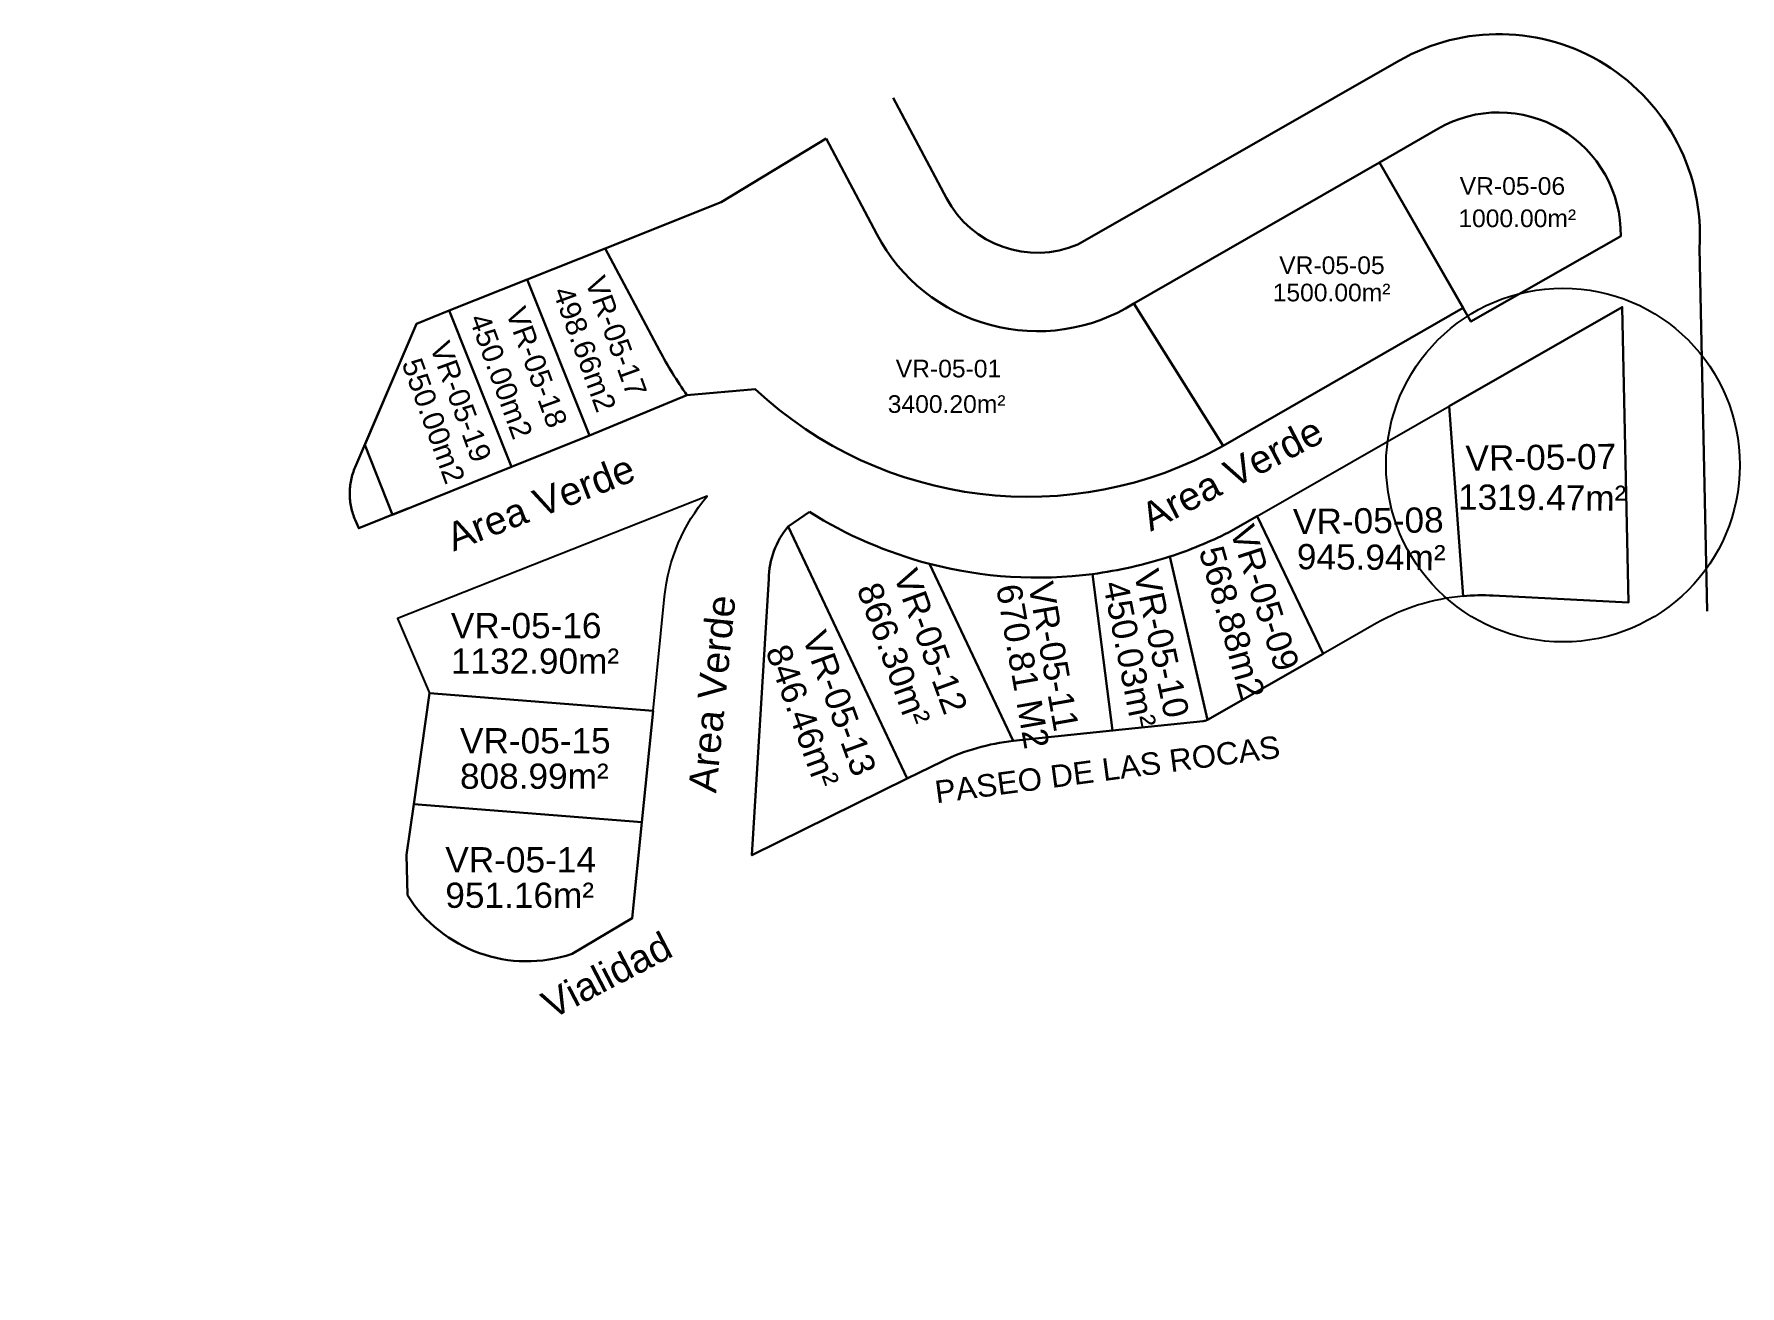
# Model space of a CAD drawing. Header units: inches. Extents: x 533200 to 542759, y 3594234 to 3596688.
# Drawn here: x 537267.5 to 537572.1, y 3596223.4 to 3596447 of the extents above; entities that cross this region are included whole.
import ezdxf

# ---------------------------------------------------------------- set-up
doc = ezdxf.new("R2010")
doc.units = ezdxf.units.IN
doc.header["$MEASUREMENT"] = 0
doc.linetypes.add('PHANTOM', pattern=[63.5, 31.75, -6.35, 6.35, -6.35, 6.35, -6.35])
for name, color, linetype in [('A-Anno-text', 252, 'Continuous'), ('A-LOTES HDA REY', 14, 'Continuous'), ('C-PROP-BNDY', 150, 'Continuous'), ('CVL_CURV_TX', 2, 'Continuous'), ('CVL_LOTIF', 1, 'Continuous'), ('imagen', 250, 'Continuous'), ('NO', 250, 'Continuous'), ('VIALIDADES NUEVAS', 7, 'Continuous')]:
    doc.layers.add(name, color=color, linetype=linetype)
doc.styles.add('presentacion', font='arial.ttf')

msp = doc.modelspace()

# ---------------------------------------------------------------- texts
at = {"layer": 'A-Anno-text', "color": 0, "style": 'presentacion'}
for s, height, p in [('VR-05-06', 3.15, (537522.06, 3596418.268)), ('1000.00m²', 3.15, (537521.815, 3596412.489)), ('VR-05-05', 3.15, (537489.824, 3596404.119)), ('VR-05-01', 3.15, (537421.338, 3596385.66)), ('VR-05-15', 4.5, (537343.51, 3596318.536)), ('VR-05-14', 4.5, (537340.895, 3596297.277))]:
    msp.add_text(s, height=height, dxfattribs=at).set_placement(p)
for s, height, rotation, p in [('VR-05-17', 3.75, 290, (537365.815, 3596402.87)), ('VR-05-18', 3.75, 290, (537351.628, 3596397.373)), ('VR-05-19', 3.75, 290, (537338.078, 3596391.218)), ('VR-05-07', 4.5, 0.75994, (537523.127, 3596368.959)), ('VR-05-07', 4.5, 0.75994, (537523.127, 3596368.959)), ('VR-05-09', 4.5, 287.94372, (537480.974, 3596358.388)), ('VR-05-09', 4.5, 287.94372, (537480.974, 3596358.388)), ('VR-05-10', 4.5, 282.00213, (537463.834, 3596350.842)), ('VR-05-10', 4.5, 282.00213, (537463.834, 3596350.842)), ('VR-05-11', 4.5, 280, (537444.992, 3596348.704)), ('VR-05-11', 4.5, 280, (537444.992, 3596348.704)), ('450.03m²', 4.5, 281.17382, (537458.33, 3596348.832)), ('VR-05-13', 4.5, 290, (537404.58, 3596339.345)), ('VR-05-13', 4.5, 290, (537404.58, 3596339.345))]:
    msp.add_text(s, height=height, rotation=rotation, dxfattribs=at).set_placement(p)
at = {"layer": 'A-Anno-text', "color": 8, "style": 'presentacion'}
for s, rotation, p in [('VR-05-08', 0.75994, (537492.318, 3596357.641)), ('VR-05-08', 0.75994, (537492.318, 3596357.641)), ('VR-05-12', 290, (537420.872, 3596350.405)), ('VR-05-12', 290, (537420.872, 3596350.405))]:
    msp.add_text(s, height=4.5, rotation=rotation, dxfattribs=at).set_placement(p)
msp.add_text('VR-05-16', height=4.5, dxfattribs=at).set_placement((537341.884, 3596339.087))
at = {"layer": 'A-Anno-text', "color": 0, "char_height": 3.75, "width": 19.53414, "attachment_point": 1, "rotation": 290, "style": 'presentacion'}
for s, insert in [('498.66m2', (537363.561, 3596402.3)), ('450.00m2', (537348.622, 3596397.468)), ('550.00m2', (537336.57, 3596389.488))]:
    msp.add_mtext(s, dxfattribs=dict(at, insert=insert))
at = {"layer": 'NO', "color": 0, "style": 'presentacion'}
for s, height, p in [('1500.00m²', 3.15, (537488.66, 3596399.24)), ('3400.20m²', 3.15, (537419.91, 3596379.328)), ('808.99m²', 4.5, (537343.51, 3596312.2)), ('808.99m²', 4.5, (537343.51, 3596312.2)), ('951.16m²', 4.5, (537340.895, 3596290.941))]:
    msp.add_text(s, height=height, dxfattribs=at).set_placement(p)
at = {"layer": 'NO', "style": 'presentacion'}
for s, rotation, p in [('Area Verde', 27.52199, (537466.863, 3596358.076)), ('Area Verde', 21.38806, (537342.352, 3596354.531)), ('Area Verde', 21.38806, (537342.352, 3596354.531)), ('Area Verde', 84.3216, (537389.256, 3596311.324)), ('Area Verde', 84.3216, (537389.256, 3596311.324)), ('Vialidad', 27.52199, (537359.86, 3596270.961))]:
    msp.add_text(s, height=5, rotation=rotation, dxfattribs=at).set_placement(p)
at = {"layer": 'NO', "color": 0, "style": 'presentacion'}
for s, rotation, p in [('1319.47m²', 359.55158, (537521.747, 3596362.068)), ('1319.47m²', 359.55158, (537521.747, 3596362.068)), ('568.88m2', 285.79634, (537475.431, 3596354.742)), ('670.81 M2', 280, (537439.234, 3596348.322)), ('846.46m²', 290, (537398.018, 3596336.901))]:
    msp.add_text(s, height=4.5, rotation=rotation, dxfattribs=at).set_placement(p)
at = {"layer": 'NO', "color": 8, "style": 'presentacion'}
for s, rotation, p in [('945.94m²', 359.55158, (537492.962, 3596351.415)), ('866.30m²', 290, (537414.311, 3596347.961))]:
    msp.add_text(s, height=4.5, rotation=rotation, dxfattribs=at).set_placement(p)
at = {"layer": 'NO', "color": 18, "true_color": 0x000000, "style": 'presentacion'}
msp.add_text('1132.90m²', height=4.5, dxfattribs=at).set_placement((537341.884, 3596332.751))
at = {"layer": 'VIALIDADES NUEVAS', "color": 7, "style": 'presentacion'}
msp.add_text('PASEO DE LAS ROCAS', height=4, rotation=7.5586, dxfattribs=at).set_placement((537428.611, 3596309.609))

# ---------------------------------------------------------------- hatches: boundary and pattern name
at = {"layer": 'imagen'}
h = msp.add_hatch(dxfattribs=at)
h.set_pattern_fill('ANSI31', color=4)
h.set_pattern_definition([(45, (0, 0), (-0.0883883476483, 0.0883883476483), [])])
h.paths.add_polyline_path([(537286.378, 3596239.131), (537283.988, 3596240.394), (537281.154, 3596240.563), (537271.777, 3596240.752), (537267.455, 3596226.812), (537277.93, 3596226.137), (537284.858, 3596223.775), (537287.983, 3596223.437), (537288.575, 3596232.212)], flags=17)
h.paths.add_polyline_path([(537267.455, 3596226.812), (537277.93, 3596226.137), (537284.858, 3596223.775), (537287.983, 3596223.437), (537288.575, 3596232.212), (537286.378, 3596239.131), (537283.988, 3596240.394), (537281.154, 3596240.563), (537271.777, 3596240.752)])

# ---------------------------------------------------------------- linework, layer by layer
at = {"layer": 'A-LOTES HDA REY', "color": 5, "flags": 128}
msp.add_lwpolyline([(537507.214, 3596341.759), (537497.674, 3596336.311), (537485.864, 3596360.884), (537520.18, 3596380.52), (537522.677, 3596346.609, 0.1078582), (537507.214, 3596341.759, 4.71455)], format="xyb", dxfattribs=at)
msp.add_lwpolyline([(537507.214, 3596341.759), (537497.674, 3596336.311), (537485.864, 3596360.884), (537520.18, 3596380.52), (537522.677, 3596346.609, 0.1078582), (537507.214, 3596341.759, 4.71455)], format="xyb", dxfattribs=at)
msp.add_lwpolyline([(537377.997, 3596326.149), (537380.049, 3596346.529, -0.1517658), (537387.668, 3596364.471), (537332.355, 3596342.611), (537338.085, 3596329.27)], format="xyb", close=True, dxfattribs=at)
at = {"layer": 'C-PROP-BNDY', "color": 230, "linetype": 'Continuous', "lineweight": 30}
for points in [[(537420.872, 3596435.608), (537430.377, 3596417.686, 0.3898347), (537453.85, 3596409.39), (537511.214, 3596442.214, -0.5974481), (537564.882, 3596408.764), (537566.231, 3596343.903)], [(537507.707, 3596424.06), (537524.059, 3596395.612), (537550.817, 3596410.873, 0.5820202), (537518.167, 3596430.062), (537507.707, 3596424.06)], [(537408.889, 3596428.322), (537417.958, 3596411.223, 0.43617), (537463.852, 3596398.844), (537479.824, 3596373.423, -0.3262502), (537396.212, 3596383.57), (537384.033, 3596382.496, -0.0305903), (537379.162, 3596390.445), (537369.468, 3596408.684), (537390.141, 3596416.922), (537408.889, 3596428.322)], [(537369.468, 3596408.684), (537379.162, 3596390.445, 0.03059), (537384.033, 3596382.496), (537366.639, 3596375.262), (537355.533, 3596403.131), (537369.468, 3596408.684)], [(537423.363, 3596314.047), (537402.111, 3596359.027, 0.1690041), (537398.645, 3596349.67), (537395.643, 3596300.317), (537423.363, 3596314.047)], [(537476.256, 3596324.275), (537460.069, 3596322.588), (537456.504, 3596350.55, 0.0461667), (537470.264, 3596353.66), (537477.04, 3596324.528), (537477.04, 3596324.528, -0.1041232), (537476.256, 3596324.275, 0.1041232)], [(537456.504, 3596350.55, -0.0963142), (537427.382, 3596352.369), (537442.336, 3596320.74), (537460.069, 3596322.588), (537456.504, 3596350.55)]]:
    msp.add_lwpolyline(points, format="xyb", dxfattribs=at)
for points in [[(537507.707, 3596424.06), (537463.852, 3596398.844), (537479.824, 3596373.423), (537522.661, 3596398.053), (537507.707, 3596424.06)], [(537355.533, 3596403.131), (537366.639, 3596375.262), (537352.705, 3596369.709), (537341.599, 3596397.578), (537355.533, 3596403.131)], [(537341.599, 3596397.578), (537335.744, 3596395.245), (537324.795, 3596369.655), (537324.678, 3596369.373), (537324.569, 3596369.088), (537324.467, 3596368.801), (537324.373, 3596368.511), (537324.286, 3596368.219), (537324.206, 3596367.925), (537324.134, 3596367.629), (537324.069, 3596367.331), (537324.012, 3596367.031), (537323.962, 3596366.73), (537323.921, 3596366.428), (537323.887, 3596366.125), (537323.86, 3596365.822), (537323.841, 3596365.517), (537323.83, 3596365.213), (537323.827, 3596364.908), (537323.832, 3596364.603), (537323.844, 3596364.298), (537323.864, 3596363.994), (537323.892, 3596363.691), (537323.927, 3596363.388), (537323.97, 3596363.086), (537324.021, 3596362.785), (537324.08, 3596362.486), (537324.146, 3596362.189), (537324.218, 3596361.898), (537324.297, 3596361.609), (537324.384, 3596361.322), (537324.478, 3596361.037), (537324.579, 3596360.755), (537324.686, 3596360.475), (537324.801, 3596360.198), (537325.431, 3596358.733), (537334.346, 3596362.285)]]:
    msp.add_lwpolyline(points, dxfattribs=at)
for points in [[(537326.49, 3596373.617), (537331.46, 3596361.135), (537352.705, 3596369.709), (537341.599, 3596397.578), (537335.744, 3596395.245)], [(537377.997, 3596326.149), (537338.085, 3596329.27), (537335.255, 3596309.43), (537375.996, 3596306.244)]]:
    msp.add_lwpolyline(points, close=True, dxfattribs=at)
for points in [[(537520.18, 3596380.52), (537551.099, 3596398.212), (537552.195, 3596345.453), (537528.031, 3596346.709, 0.0352703), (537522.677, 3596346.609)], [(537520.18, 3596380.52), (537551.099, 3596398.212), (537552.195, 3596345.453), (537528.031, 3596346.709, 0.0352703), (537522.677, 3596346.609)], [(537405.936, 3596361.641, 0.0767118), (537427.382, 3596352.369), (537442.336, 3596320.74, 0.0877332), (537429.613, 3596317.097), (537423.363, 3596314.047), (537402.111, 3596359.027)], [(537470.264, 3596353.66), (537477.04, 3596324.528), (537497.674, 3596336.311), (537485.864, 3596360.884), (537480.738, 3596357.951, -0.0363618)], [(537333.967, 3596300.406), (537334.113, 3596293.208, 0.347557), (537363.537, 3596282.726), (537374.272, 3596289.089), (537375.996, 3596306.244), (537335.255, 3596309.43)]]:
    msp.add_lwpolyline(points, format="xyb", close=True, dxfattribs=at)
at = {"layer": 'CVL_CURV_TX'}
msp.add_circle((537540.503, 3596370.005), 31.593, dxfattribs=at)
at = {"layer": 'CVL_LOTIF', "color": 5, "linetype": 'PHANTOM', "ltscale": 0.1, "const_width": 0.1}
msp.add_lwpolyline([(537405.936, 3596361.641, 0.0767118), (537427.382, 3596352.369), (537442.336, 3596320.74, 0.0877332), (537429.613, 3596317.097), (537423.363, 3596314.047), (537402.111, 3596359.027)], format="xyb", close=True, dxfattribs=at)

msp.set_redraw_order([(e.dxf.handle, doc.entitydb.next_handle()) for e in msp.query("TEXT MTEXT ATTDEF DIMENSION ARC_DIMENSION")])  # texts and dimensions are drawn at this point

doc.saveas('drawing.dxf')
